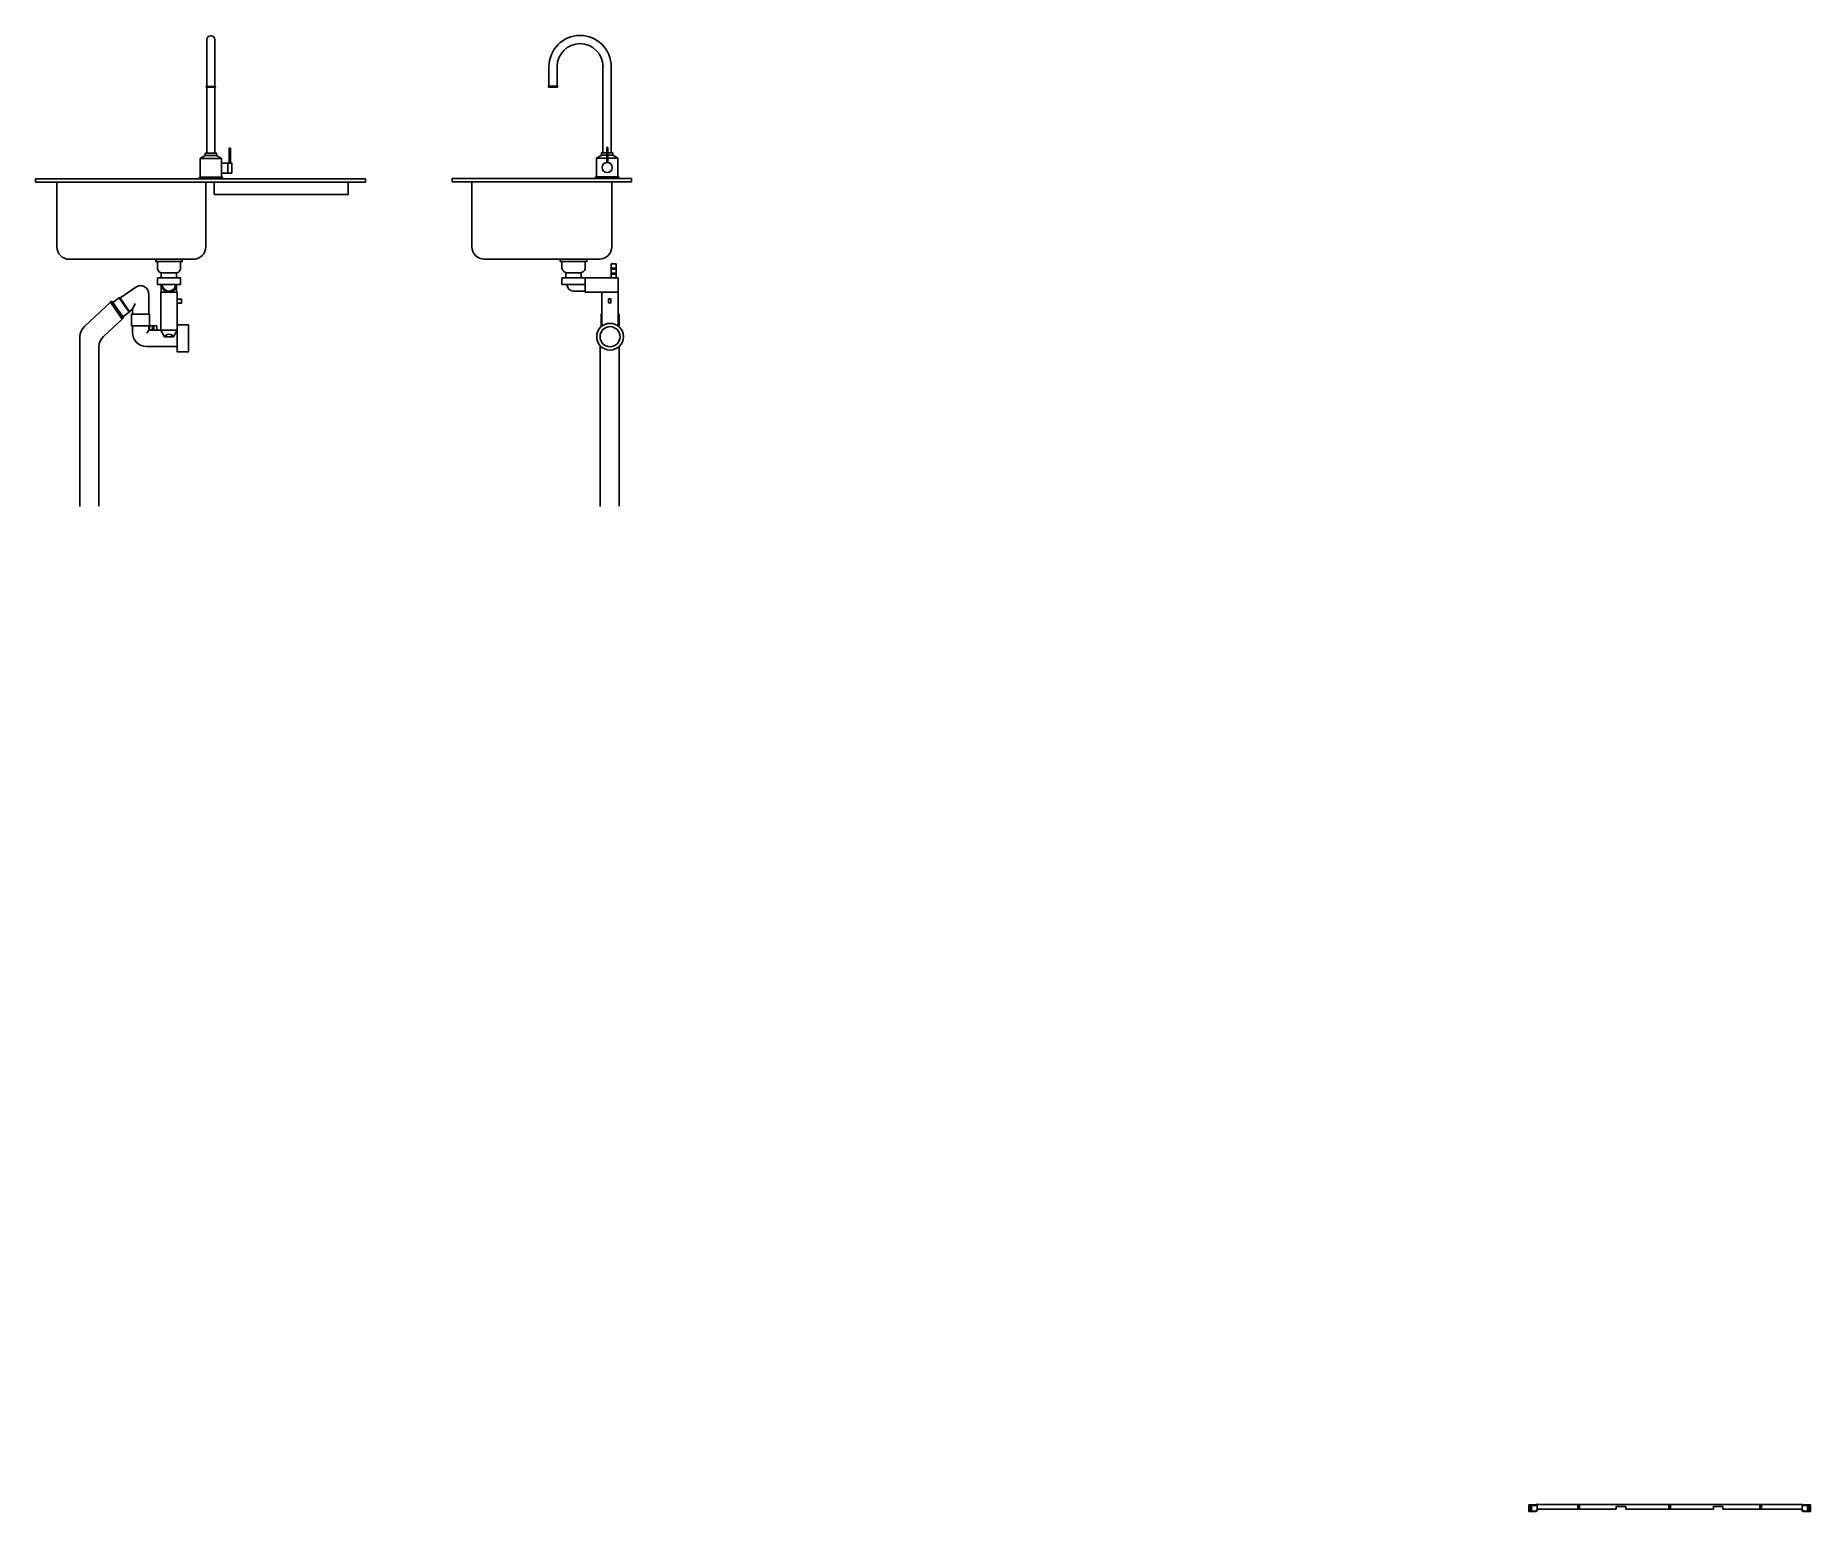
# Model space of a CAD drawing. Header units: inches. Extents: x -714 to 916, y -628 to 501.
# Drawn here: x -713.6 to -336.9, y 79.9 to 393.1 of the extents above; entities that cross this region are included whole.
import ezdxf

# ---------------------------------------------------------------- set-up
doc = ezdxf.new("R2010")
doc.units = ezdxf.units.IN
doc.header["$MEASUREMENT"] = 0
doc.layers.add('A-SECT-MCUT1', color=7, linetype='Continuous', lineweight=35)

# ---------------------------------------------------------------- blocks, each defined once
blk = doc.blocks.new('Vite a croce a testa piana - 10 mm da sopra')
at = {"color": 0, "linetype": 'Continuous'}
for p, q in [((-5, 2), (-5, -2)), ((-2, 2), (-5, 2)), ((-2, 2), (-2, 5)), ((2, 5), (-2, 5)), ((-2, 2), (-2, -2)), ((2, 2), (-2, 2)), ((2, 2), (2, 5)), ((2, 2), (2, -2)), ((2, 2), (5, 2)), ((5, 2), (5, -2)), ((-2, -2), (-5, -2)), ((2, -2), (-2, -2)), ((-2, -2), (-2, -5)), ((2, -5), (-2, -5)), ((2, -2), (2, -5)), ((2, -2), (5, -2))]:
    blk.add_line(p, q, dxfattribs=at)
blk.add_circle((0, 0), 9.84, dxfattribs=at)

msp = doc.modelspace()

# ---------------------------------------------------------------- linework, layer by layer
for p, q in [((-604.64, 386.49), (-604.64, 382.31)), ((-602.91, 386.49), (-602.91, 382.31)), ((-593.18, 382.31), (-593.27, 382.31)), ((-677.59, 367.62), (-678.63, 367.02)), ((-677.59, 367.62), (-675.18, 367.62)), ((-675.18, 367.62), (-674.14, 367.02)), ((-672.82, 366.02), (-672.82, 363.89)), ((-593.52, 367.68), (-594.56, 367.08)), ((-593.52, 367.68), (-592.39, 367.68)), ((-592.13, 367.68), (-591.11, 367.68)), ((-591.11, 367.68), (-590.06, 367.08)), ((-643.6, 362.67), (-713.6, 362.67)), ((-713.6, 362.67), (-713.6, 361.99)), ((-713.6, 361.99), (-643.6, 361.99)), ((-643.6, 362.67), (-643.6, 361.99)), ((-591.41, 343.72), (-590.4, 343.72)), ((-591.41, 343.53), (-590.4, 343.53)), ((-692.29, 339.72), (-695.67, 337.35)), ((-596.95, 341.68), (-589.95, 341.68)), ((-596.95, 340.28), (-596.95, 338.66)), ((-591.41, 342.65), (-590.4, 342.65)), ((-591.41, 342.45), (-590.4, 342.45)), ((-589.95, 341.68), (-589.95, 338.66)), ((-697.72, 336.47), (-703.22, 331.33)), ((-697.4, 336.71), (-697.73, 336.48)), ((-697.72, 336.47), (-695.24, 332.93)), ((-697.4, 336.71), (-694.92, 333.17)), ((-695.83, 337.4), (-697.22, 336.46)), ((-697.22, 336.46), (-695.09, 333.41)), ((-695.74, 337.46), (-695.83, 337.4)), ((-695.83, 337.4), (-693.7, 334.35)), ((-695.83, 337.4), (-693.7, 334.35)), ((-695.74, 337.46), (-693.61, 334.41)), ((-693.03, 334.99), (-692.46, 336.22)), ((-689.58, 338.3), (-689.58, 333.96)), ((-683.56, 338.63), (-687, 338.63)), ((-687, 330.55), (-687, 338.63)), ((-683.56, 338.63), (-683.56, 330.55)), ((-599.42, 338.86), (-596.95, 338.86)), ((-596.95, 338.66), (-589.95, 338.66)), ((-589.95, 338.66), (-593.4, 338.66)), ((-593.4, 331.43), (-593.4, 338.66)), ((-589.95, 338.66), (-589.95, 331.43)), ((-695.24, 332.93), (-699.2, 329.23)), ((-694.92, 333.17), (-695.25, 332.94)), ((-693.7, 334.35), (-695.09, 333.41)), ((-693.61, 334.41), (-693.7, 334.35)), ((-693.03, 334.99), (-693.69, 334.53)), ((-693.03, 333.96), (-693.03, 334.99)), ((-704.17, 329.14), (-704.17, 293.16)), ((-693.03, 330.1), (-693.03, 331.45)), ((-689.58, 330.55), (-689.99, 329.91)), ((-689.58, 331.45), (-689.58, 330.55)), ((-689.58, 330.55), (-683.56, 330.55)), ((-687, 330.55), (-686.26, 329.16)), ((-686.26, 329.16), (-684.3, 329.16)), ((-684.3, 329.16), (-683.56, 330.55)), ((-683.56, 327.1), (-683.56, 330.55)), ((-700.15, 327.03), (-700.15, 293.2)), ((-683.56, 327.1), (-690.03, 327.1)), ((-593.77, 327.27), (-593.77, 293.18)), ((-589.75, 327.06), (-589.75, 293.22)), ((-394.96, 81.19), (-395.24, 81.19)), ((-394.96, 80.34), (-395.24, 79.99)), ((-366.84, 81.39), (-395.14, 81.39)), ((-395.14, 81.39), (-395.14, 81.29)), ((-395.14, 81.39), (-386.14, 81.39)), ((-394.74, 80.39), (-395.14, 79.89)), ((-394.96, 80.34), (-394.96, 81.19)), ((-394.74, 80.39), (-378.15, 80.39)), ((-386.14, 80.39), (-378.15, 80.39)), ((-376.13, 80.39), (-366.84, 80.39)), ((-366.84, 81.39), (-338.54, 81.39)), ((-357.55, 80.39), (-366.84, 80.39)), ((-338.94, 80.39), (-355.53, 80.39)), ((-347.54, 80.39), (-355.53, 80.39)), ((-338.54, 81.39), (-347.54, 81.39)), ((-338.94, 80.39), (-338.54, 79.89)), ((-338.72, 80.34), (-338.72, 81.19)), ((-338.72, 81.19), (-338.44, 81.19)), ((-338.72, 80.34), (-338.44, 79.99)), ((-338.54, 81.39), (-338.54, 81.29))]:
    msp.add_line(p, q)
for points in [[(-677.25, 382.25), (-677.25, 392.17)], [(-675.52, 392.17), (-675.52, 382.25)], [(-592.39, 368.18), (-593.18, 368.18), (-593.18, 386.5)], [(-591.44, 386.49), (-591.44, 368.18), (-592.13, 368.18)], [(-675.52, 382.1), (-675.52, 368.12), (-677.25, 368.12), (-677.25, 382.1)], [(-592.39, 366.13), (-592.39, 369.31), (-592.13, 369.31), (-592.13, 366.13)], [(-592.13, 367.08), (-590.06, 367.08), (-590.06, 363.08), (-594.56, 363.08), (-594.56, 367.08), (-592.39, 367.08)], [(-592.39, 367.68), (-593.52, 367.68), (-593.52, 368.18), (-592.39, 368.18)], [(-592.13, 368.18), (-591.11, 368.18), (-591.11, 367.68), (-592.13, 367.68)], [(-686.9, 338.63), (-686.9, 340.26), (-683.66, 340.26), (-683.66, 338.63)], [(-593.4, 331.48), (-593.6, 331.48), (-593.6, 333.99), (-593.4, 333.99)], [(-589.95, 333.99), (-589.76, 333.99), (-589.76, 331.48), (-589.95, 331.48)], [(-395.14, 81.29), (-396.74, 81.29), (-396.74, 79.89), (-395.14, 79.89)], [(-395.24, 81.19), (-396.64, 81.19), (-396.64, 79.99), (-395.24, 79.99)], [(-338.54, 81.29), (-336.94, 81.29), (-336.94, 79.89), (-338.54, 79.89)], [(-338.44, 81.19), (-337.04, 81.19), (-337.04, 79.99), (-338.44, 79.99)]]:
    msp.add_lwpolyline(points)
for points in [[(-677.35, 382.25), (-675.43, 382.25), (-675.43, 382.1), (-677.35, 382.1)], [(-604.74, 382.31), (-602.82, 382.31), (-602.82, 382.15), (-604.74, 382.15)], [(-672.49, 369.18), (-672.23, 369.18), (-672.23, 366.02), (-672.49, 366.02)], [(-678.63, 367.02), (-674.14, 367.02), (-674.14, 363.02), (-678.63, 363.02)], [(-677.59, 368.12), (-675.18, 368.12), (-675.18, 367.62), (-677.59, 367.62)], [(-674.14, 366.02), (-671.94, 366.02), (-671.94, 363.89), (-674.14, 363.89)], [(-678.83, 363.02), (-673.9, 363.02), (-673.9, 362.67), (-678.83, 362.67)], [(-675.68, 361.99), (-647.22, 361.99), (-647.22, 359.36), (-675.68, 359.36)], [(-625.15, 362.01), (-587.16, 362.01), (-587.16, 362.73), (-625.15, 362.73)], [(-594.76, 363.08), (-589.83, 363.08), (-589.83, 362.73), (-594.76, 362.73)], [(-688.1, 345.61), (-682.46, 345.61), (-682.46, 345.13), (-688.1, 345.13)], [(-602.24, 345.63), (-596.6, 345.63), (-596.6, 345.15), (-602.24, 345.15)], [(-591.41, 344.67), (-590.4, 344.67), (-590.4, 341.68), (-591.41, 341.68)], [(-687.74, 341.65), (-682.81, 341.65), (-682.81, 340.26), (-687.74, 340.26)], [(-686.9, 342.73), (-683.66, 342.73), (-683.66, 341.65), (-686.9, 341.65)], [(-601.88, 341.68), (-596.95, 341.68), (-596.95, 340.28), (-601.88, 340.28)], [(-601.04, 342.76), (-597.8, 342.76), (-597.8, 341.68), (-601.04, 341.68)], [(-683.56, 337.16), (-682.6, 337.16), (-682.6, 336.32), (-683.56, 336.32)], [(-592, 337.18), (-591.49, 337.18), (-591.49, 336.34), (-592, 336.34)], [(-693.23, 333.96), (-689.38, 333.96), (-689.38, 331.45), (-693.23, 331.45)], [(-683.56, 331.66), (-681.11, 331.66), (-681.11, 325.99), (-683.56, 325.99)], [(-689.38, 331.45), (-687.86, 331.45), (-687.86, 330.55), (-689.38, 330.55)], [(-395.04, 81.69), (-395.04, 81.69)]]:
    msp.add_lwpolyline(points, close=True)
for points in [[(-709.08, 361.99), (-677.46, 361.99), (-677.46, 348.23, -0.414214), (-680.09, 345.61), (-706.45, 345.61, -0.414214), (-709.08, 348.23)], [(-621, 362.01), (-591.32, 362.01), (-591.32, 348.25, -0.414214), (-593.94, 345.63), (-618.38, 345.63, -0.414214), (-621, 348.25)], [(-601.88, 345.15), (-596.95, 345.15), (-596.95, 343.76, -0.414214), (-597.95, 342.76), (-600.88, 342.76, -0.414214), (-601.88, 343.76)], [(-396.41, 81.03), (-396.2, 81.03, -0.414214), (-396.14, 80.97), (-396.14, 80.21, -0.414214), (-396.2, 80.14), (-396.41, 80.14, -0.414214), (-396.47, 80.21), (-396.47, 80.97, -0.414214)], [(-386.24, 81.33), (-386.04, 81.33, -0.414214), (-385.97, 81.27), (-385.97, 80.51, -0.414214), (-386.04, 80.44), (-386.24, 80.44, -0.414214), (-386.31, 80.51), (-386.31, 81.27, -0.414214)], [(-366.94, 81.33), (-366.74, 81.33, -0.414214), (-366.67, 81.27), (-366.67, 80.51, -0.414214), (-366.74, 80.44), (-366.94, 80.44, -0.414214), (-367.01, 80.51), (-367.01, 81.27, -0.414214)], [(-347.64, 81.33), (-347.44, 81.33, -0.414214), (-347.37, 81.27), (-347.37, 80.51, -0.414214), (-347.44, 80.44), (-347.64, 80.44, -0.414214), (-347.71, 80.51), (-347.71, 81.27, -0.414214)], [(-337.27, 81.03), (-337.48, 81.03, 0.414214), (-337.54, 80.97), (-337.54, 80.21, 0.414214), (-337.48, 80.14), (-337.27, 80.14, 0.414214), (-337.21, 80.21), (-337.21, 80.97, 0.414214)]]:
    msp.add_lwpolyline(points, format="xyb", close=True)
for points in [[(-687.74, 343.73), (-687.74, 345.13), (-682.81, 345.13), (-682.81, 343.73, -0.414214), (-683.81, 342.73), (-686.9, 342.73)], [(-378.15, 80.39), (-378.15, 80.93, -0.414214), (-378.1, 80.98), (-376.18, 80.98, -0.414214), (-376.13, 80.93), (-376.13, 80.39)], [(-357.55, 80.39), (-357.55, 80.93, -0.414214), (-357.5, 80.98), (-355.58, 80.98, -0.414214), (-355.53, 80.93), (-355.53, 80.39)]]:
    msp.add_lwpolyline(points, format="xyb")
for centre, radius in [((-592.28, 365.08), 1.07), ((-591.68, 329.18), 2.83), ((-688.62, 330.96), 0.2), ((-591.68, 329.18), 2.13)]:
    msp.add_circle(centre, radius)
for centre, radius, start, end in [((-676.39, 392.17), 0.867, 0, 180), ((-598.04, 386.49), 6.6, 0, 180), ((-598.04, 386.49), 4.87, 0, 180), ((-686.74, 343.73), 1, 180, 270), ((-691.31, 338.3), 1.72, 0, 125.2987), ((-685.28, 340.26), 1.62, 180, 0), ((-685.28, 340.26), 1.42, 180, 0), ((-599.42, 340.28), 1.42, 180, 270), ((-701.17, 329.14), 3, 133.1007, 180), ((-697.15, 327.03), 3, 133.1007, 180), ((-690.03, 330.1), 3, 180, 270), ((-685.28, 328.51), 1.18, 33.6775, 146.3225)]:
    msp.add_arc(centre, radius, start, end)

# ---------------------------------------------------------------- block references
at = {"layer": 'A-SECT-MCUT1', "xscale": 0.01697462231067995, "yscale": 0.01697462231067995, "zscale": 0.01697462231067995}
for p in [(-396.31, 80.86), (-396.31, 80.31), (-337.37, 80.86), (-337.37, 80.31)]:
    msp.add_blockref('Vite a croce a testa piana - 10 mm da sopra', p, dxfattribs=at)

doc.saveas('drawing.dxf')
